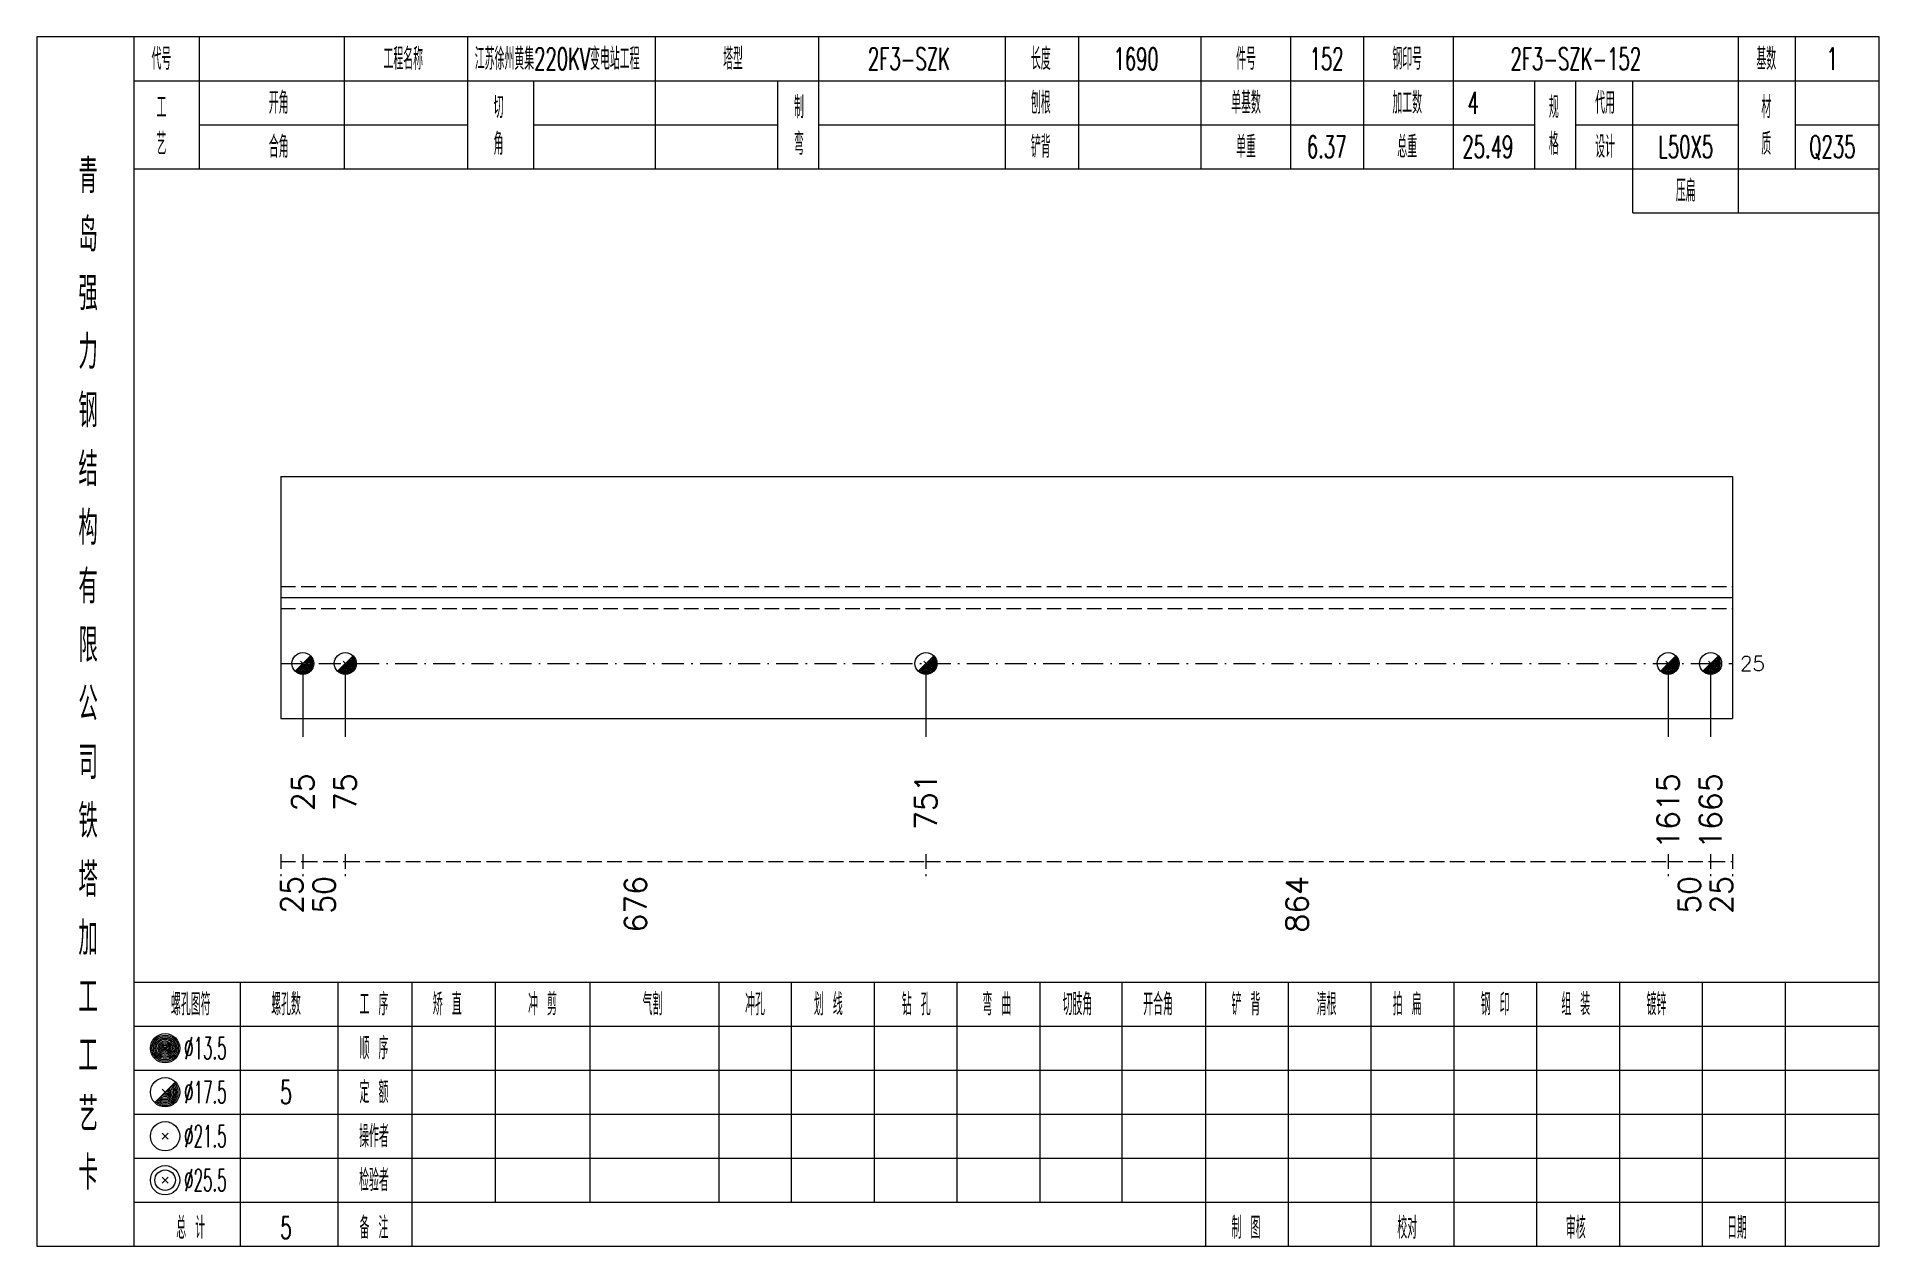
# Model space of a CAD drawing. Extents: x 0 to 4623, y -1159 to 4890.
# Drawn here: x 3425.4 to 3676.8, y 4275 to 4440 of the extents above; entities that cross this region are included whole.
import ezdxf
from ezdxf.enums import TextEntityAlignment as Align

# ---------------------------------------------------------------- set-up
doc = ezdxf.new("R2010")
doc.units = 0
doc.header["$MEASUREMENT"] = 0
doc.linetypes.add('一点画线', pattern=[5.2, 3, -1, 0.2, -1])
doc.linetypes.add('虚线', pattern=[2.75, 2, -0.75])
doc.layers.get('0').update_dxf_attribs({"linetype": 'CONTINUOUS', "lineweight": 25})
for name, color, linetype, lineweight in [('1', 7, 'CONTINUOUS', 25), ('4', 7, 'CONTINUOUS', 25), ('5', 7, 'CONTINUOUS', 25)]:
    doc.layers.add(name, color=color, linetype=linetype, lineweight=lineweight)
doc.styles.get("Standard").update_dxf_attribs({"font": 'simplex.shx', "width": 0.7, "height": 3, "bigfont": 'gbhzfs.shx'})

msp = doc.modelspace()

# ---------------------------------------------------------------- texts
at = {"color": 7, "linetype": 'Continuous', "lineweight": 13}
msp.add_text('25', height=2, dxfattribs=at).set_placement((3657.8, 4354.5), align=Align.MIDDLE_LEFT)
at = {"color": 8, "linetype": 'Continuous', "lineweight": 9}
for s, p in [('25', (3460.2, 4325.5)), ('50', (3464.596, 4325.5)), ('676', (3507.111, 4325.5)), ('864', (3597.37, 4325.5)), ('50', (3650.904, 4325.5)), ('25', (3655.3, 4325.5))]:
    msp.add_text(s, height=3, rotation=90, dxfattribs=at).set_placement(p, align=Align.MIDDLE_RIGHT)
at = {"layer": '1', "color": 7, "linetype": 'Continuous', "lineweight": 13}
for s, p in [('25', (3461.7, 4339.5)), ('75', (3467.491, 4339.5)), ('751', (3546.731, 4339.5)), ('1615', (3648.009, 4339.5)), ('1665', (3653.8, 4339.5))]:
    msp.add_text(s, height=3, rotation=90, dxfattribs=at).set_placement(p, align=Align.MIDDLE_RIGHT)
at = {"layer": '4', "color": 1, "linetype": 'Continuous', "lineweight": 13}
for s, height, width, p in [('代号', 3, 0.6, (3442.4, 4437)), ('工程名称', 3, 0.6, (3475.4, 4437)), ('江苏徐州黄集220KV变电站工程', 3, 0.6, (3496.4, 4437)), ('塔型', 3, 0.6, (3520.4, 4437)), ('2F3-SZK', 3, 0.6, (3544.4, 4437)), ('长度', 3, 0.6, (3562.4, 4437)), ('1690', 3, 0.6, (3575.4, 4437)), ('件号', 3, 0.6, (3590.4, 4437)), ('152', 3, 0.6, (3601.4, 4437)), ('钢印号', 3, 0.6, (3612.4, 4437)), ('2F3-SZK-152', 3, 0.6, (3635.4, 4437)), ('基数', 3, 0.6, (3661.4, 4437)), ('1', 3, 0.6, (3670.4, 4437)), ('开角', 3, 0.6, (3458.4, 4431)), ('制', 3, 0.6, (3529.4, 4430.4)), ('刨根', 3, 0.6, (3562.4, 4431)), ('单基数', 3, 0.6, (3590.4, 4431)), ('加工数', 3, 0.6, (3612.4, 4431)), ('4', 3, 0.6, (3621.4, 4431)), ('代用', 3, 0.6, (3639.4, 4431)), ('材', 3, 0.6, (3661.4, 4430.4)), ('工', 3, 0.6, (3442.4, 4430.4)), ('切', 3, 0.6, (3488.4, 4430.4)), ('规', 3, 0.6, (3632.4, 4430.4)), ('艺', 3, 0.6, (3442.4, 4425.4)), ('角', 3, 0.6, (3488.4, 4425.4)), ('弯', 3, 0.6, (3529.4, 4425.4)), ('格', 3, 0.6, (3632.4, 4425.4)), ('质', 3, 0.6, (3661.4, 4425.4)), ('合角', 3, 0.6, (3458.4, 4425)), ('铲背', 3, 0.6, (3562.4, 4425)), ('单重', 3, 0.6, (3590.4, 4425)), ('6.37', 3, 0.6, (3601.4, 4425)), ('总重', 3, 0.6, (3612.4, 4425)), ('25.49', 3, 0.6, (3623.4, 4425)), ('设计', 3, 0.6, (3639.4, 4425)), ('L50X5', 3, 0.6, (3650.4, 4425)), ('Q235', 3, 0.6, (3670.4, 4425)), ('青', 4.6, 0.8, (3432.4, 4421)), ('压扁', 3, 0.6, (3650.4, 4419)), ('岛', 4.6, 0.8, (3432.4, 4413)), ('强', 4.6, 0.8, (3432.4, 4405)), ('力', 4.6, 0.8, (3432.4, 4397)), ('钢', 4.6, 0.8, (3432.4, 4389)), ('结', 4.6, 0.8, (3432.4, 4381)), ('构', 4.6, 0.8, (3432.4, 4373)), ('有', 4.6, 0.8, (3432.4, 4365)), ('限', 4.6, 0.8, (3432.4, 4357)), ('公', 4.6, 0.8, (3432.4, 4349)), ('司', 4.6, 0.8, (3432.4, 4341)), ('铁', 4.6, 0.8, (3432.4, 4333)), ('塔', 4.6, 0.8, (3432.4, 4325)), ('加', 4.6, 0.8, (3432.4, 4317)), ('工', 4.6, 0.8, (3432.4, 4309)), ('螺孔图符', 3, 0.6, (3446.4, 4308)), ('螺孔数', 3, 0.6, (3459.4, 4308)), ('工 序', 3, 0.6, (3471.4, 4308)), ('矫 直', 3, 0.6, (3481.4, 4308)), ('冲 剪', 3, 0.6, (3494.4, 4308)), ('气割', 3, 0.6, (3509.4, 4308)), ('冲孔', 3, 0.6, (3523.4, 4308)), ('划 线', 3, 0.6, (3533.4, 4308)), ('钻 孔', 3, 0.6, (3545.4, 4308)), ('弯 曲', 3, 0.6, (3556.4, 4308)), ('切肢角', 3, 0.6, (3567.4, 4308)), ('开合角', 3, 0.6, (3578.4, 4308)), ('铲 背', 3, 0.6, (3590.4, 4308)), ('清根', 3, 0.6, (3601.4, 4308)), ('拍 扁', 3, 0.6, (3612.4, 4308)), ('钢 印', 3, 0.6, (3624.4, 4308)), ('组 装', 3, 0.6, (3635.4, 4308)), ('镀锌', 3, 0.6, (3646.4, 4308)), ('工', 4.6, 0.8, (3432.4, 4301)), ('%%C13.5', 3, 0.5, (3448.4, 4302)), ('顺 序', 3, 0.6, (3471.4, 4302)), ('%%C17.5', 3, 0.5, (3448.4, 4296)), ('5', 3.2, 0.6, (3459.4, 4296)), ('定 额', 3, 0.6, (3471.4, 4296)), ('艺', 4.6, 0.8, (3432.4, 4293)), ('%%C21.5', 3, 0.5, (3448.4, 4290)), ('操作者', 3, 0.6, (3471.4, 4290)), ('卡', 4.6, 0.8, (3432.4, 4285)), ('%%C25.5', 3, 0.5, (3448.4, 4284)), ('检验者', 3, 0.6, (3471.4, 4284)), ('总 计', 3, 0.6, (3446.4, 4277.5)), ('5', 3, 0.6, (3459.4, 4277.5)), ('备 注', 3, 0.6, (3471.4, 4277.5)), ('制 图', 3, 0.6, (3590.4, 4277.5)), ('校对', 3, 0.6, (3612.4, 4277.5)), ('审核', 3, 0.6, (3635.4, 4277.5)), ('日期', 3, 0.6, (3657.4, 4277.5))]:
    msp.add_text(s, height=height, dxfattribs=dict(at, width=width)).set_placement(p, align=Align.MIDDLE_CENTER)

# ---------------------------------------------------------------- blocks, each defined once
blk = doc.blocks.new('孔17.5')
at = {"layer": '5', "color": 7, "linetype": 'Continuous', "lineweight": 13}
for p, q in [((-0.707, -0.707), (0.707, 0.707)), ((-0.2, 0.2), (0.2, -0.2))]:
    blk.add_line(p, q, dxfattribs=at)
blk.add_circle((0, 0), 1, dxfattribs=at)
for radius in [0.9, 0.8, 0.7, 0.6, 0.5, 0.4, 0.3, 0.2, 0.1]:
    blk.add_arc((0, 0), radius, 225, 45, dxfattribs=at)

# ---------------------------------------------------------------- linework, layer by layer
at = {"color": 7, "linetype": 'Continuous', "lineweight": 18}
for p, q in [((3458.7, 4380), (3458.7, 4347)), ((3458.7, 4380), (3656.8, 4380)), ((3656.8, 4380), (3656.8, 4347)), ((3458.7, 4363.5), (3656.8, 4363.5))]:
    msp.add_line(p, q, dxfattribs=at)
at = {"color": 1, "linetype": '虚线', "lineweight": 18}
for p, q in [((3458.7, 4365), (3656.8, 4365)), ((3458.7, 4362), (3656.8, 4362))]:
    msp.add_line(p, q, dxfattribs=at)
at = {"color": 3, "linetype": '一点画线', "lineweight": 13}
msp.add_line((3458.7, 4354.5), (3656.8, 4354.5), dxfattribs=at)
at = {"color": 7, "linetype": 'Continuous', "lineweight": 13}
for p, q in [((3461.7, 4354.5), (3461.7, 4344.5)), ((3467.491, 4354.5), (3467.491, 4344.5)), ((3546.731, 4354.5), (3546.731, 4344.5)), ((3648.009, 4354.5), (3648.009, 4344.5)), ((3653.8, 4354.5), (3653.8, 4344.5))]:
    msp.add_line(p, q, dxfattribs=at)
at = {"color": 8, "linetype": '虚线', "lineweight": 9}
for p, q in [((3458.7, 4328.5), (3458.7, 4325.5)), ((3458.7, 4327.5), (3461.7, 4327.5)), ((3461.7, 4328.5), (3461.7, 4325.5)), ((3461.7, 4328.5), (3461.7, 4325.5)), ((3461.7, 4327.5), (3467.491, 4327.5)), ((3467.491, 4328.5), (3467.491, 4325.5)), ((3467.491, 4328.5), (3467.491, 4325.5)), ((3467.491, 4327.5), (3546.731, 4327.5)), ((3546.731, 4328.5), (3546.731, 4325.5)), ((3546.731, 4328.5), (3546.731, 4325.5)), ((3546.731, 4327.5), (3648.009, 4327.5)), ((3648.009, 4328.5), (3648.009, 4325.5)), ((3648.009, 4328.5), (3648.009, 4325.5)), ((3648.009, 4327.5), (3653.8, 4327.5)), ((3653.8, 4328.5), (3653.8, 4325.5)), ((3653.8, 4328.5), (3653.8, 4325.5)), ((3653.8, 4327.5), (3656.8, 4327.5)), ((3656.8, 4328.5), (3656.8, 4325.5))]:
    msp.add_line(p, q, dxfattribs=at)
at = {"layer": '1', "color": 7, "linetype": 'Continuous', "lineweight": 18}
msp.add_line((3458.7, 4347), (3656.8, 4347), dxfattribs=at)
at = {"layer": '4', "color": 1, "linetype": 'Continuous', "lineweight": 18}
for p, q in [((3438.7, 4275), (3438.7, 4440)), ((3447.6, 4422), (3447.6, 4440)), ((3467.4, 4422), (3467.4, 4440)), ((3484.2, 4422), (3484.2, 4440)), ((3509.8, 4422), (3509.8, 4440)), ((3532.1, 4422), (3532.1, 4440)), ((3557.6, 4422), (3557.6, 4440)), ((3567.6, 4422), (3567.6, 4440)), ((3584.3, 4422), (3584.3, 4440)), ((3596.5, 4422), (3596.5, 4440)), ((3606.5, 4422), (3606.5, 4440)), ((3618.7, 4422), (3618.7, 4440)), ((3657.6, 4416), (3657.6, 4440)), ((3665.4, 4422), (3665.4, 4440)), ((3438.7, 4434), (3676.8, 4434)), ((3493.2, 4422), (3493.2, 4434)), ((3526.5, 4422), (3526.5, 4434)), ((3629.8, 4422), (3629.8, 4434)), ((3635.4, 4422), (3635.4, 4434)), ((3643.2, 4416), (3643.2, 4434)), ((3447.6, 4428), (3484.2, 4428)), ((3493.2, 4428), (3526.5, 4428)), ((3532.1, 4428), (3629.8, 4428)), ((3635.4, 4428), (3657.6, 4428)), ((3665.4, 4428), (3676.8, 4428)), ((3438.7, 4422), (3676.8, 4422)), ((3643.2, 4416), (3676.8, 4416)), ((3438.7, 4311), (3676.8, 4311)), ((3453.2, 4275), (3453.2, 4311)), ((3466.5, 4275), (3466.5, 4311)), ((3476.6, 4275), (3476.6, 4311)), ((3488, 4281), (3488, 4311)), ((3500.9, 4281), (3500.9, 4311)), ((3518.5, 4281), (3518.5, 4311)), ((3528.4, 4281), (3528.4, 4311)), ((3539.7, 4281), (3539.7, 4311)), ((3551, 4281), (3551, 4311)), ((3562.3, 4281), (3562.3, 4311)), ((3573.5, 4281), (3573.5, 4311)), ((3584.9, 4281), (3584.9, 4311)), ((3596.2, 4281), (3596.2, 4311)), ((3607.5, 4281), (3607.5, 4311)), ((3618.8, 4281), (3618.8, 4311)), ((3630.1, 4281), (3630.1, 4311)), ((3641.4, 4281), (3641.4, 4311)), ((3652.7, 4281), (3652.7, 4311)), ((3664, 4281), (3664, 4311)), ((3438.7, 4305), (3676.8, 4305)), ((3438.7, 4299), (3676.8, 4299)), ((3438.7, 4293), (3676.8, 4293)), ((3438.7, 4287), (3676.8, 4287)), ((3438.7, 4281), (3676.8, 4281)), ((3584.9, 4275), (3584.9, 4281)), ((3596.2, 4275), (3596.2, 4281)), ((3607.5, 4275), (3607.5, 4281)), ((3618.8, 4275), (3618.8, 4281)), ((3630.1, 4275), (3630.1, 4281)), ((3641.4, 4275), (3641.4, 4281)), ((3652.7, 4275), (3652.7, 4281)), ((3664, 4275), (3664, 4281))]:
    msp.add_line(p, q, dxfattribs=at)
at = {"layer": '4', "color": 7, "linetype": 'Continuous', "lineweight": 13}
for p, q in [((3442.7, 4301.8), (3443.1, 4302.2)), ((3443.1, 4301.8), (3442.7, 4302.2)), ((3441.486, 4294.586), (3444.314, 4297.414)), ((3442.5, 4296.4), (3443.3, 4295.6)), ((3442.5, 4289.6), (3443.3, 4290.4)), ((3442.5, 4290.4), (3443.3, 4289.6)), ((3442.5, 4283.6), (3443.3, 4284.4)), ((3442.5, 4284.4), (3443.3, 4283.6))]:
    msp.add_line(p, q, dxfattribs=at)
at = {"layer": '4', "color": 1, "linetype": 'Continuous', "lineweight": 18}
msp.add_lwpolyline([(3425.4, 4440), (3425.4, 4275), (3676.8, 4275), (3676.8, 4440)], close=True, dxfattribs=at)
at = {"layer": '4', "color": 7, "linetype": 'Continuous', "lineweight": 13}
for centre, radius in [((3442.9, 4302), 2), ((3442.9, 4302), 1.8), ((3442.9, 4302), 1.6), ((3442.9, 4302), 1.4), ((3442.9, 4302), 1.2), ((3442.9, 4302), 1), ((3442.9, 4302), 0.8), ((3442.9, 4302), 0.6), ((3442.9, 4302), 0.4), ((3442.9, 4302), 0.2), ((3442.9, 4296), 2), ((3442.9, 4290), 2), ((3442.9, 4284), 2), ((3442.9, 4284), 1.4)]:
    msp.add_circle(centre, radius, dxfattribs=at)
for radius in [1.8, 1.6, 1.4, 1.2, 1, 0.8, 0.6, 0.4, 0.2]:
    msp.add_arc((3442.9, 4296), radius, 225, 45, dxfattribs=at)

# ---------------------------------------------------------------- block references
at = {"layer": '1', "color": 7, "linetype": 'Continuous', "lineweight": 13, "xscale": 1.5, "yscale": 1.5, "zscale": 1.5}
for p in [(3461.7, 4354.5), (3467.491, 4354.5), (3546.731, 4354.5), (3648.009, 4354.5), (3653.8, 4354.5)]:
    msp.add_blockref('孔17.5', p, dxfattribs=at)

msp.set_redraw_order([(e.dxf.handle, doc.entitydb.next_handle()) for e in msp.query("TEXT MTEXT ATTDEF DIMENSION ARC_DIMENSION")])  # texts and dimensions are drawn at this point

doc.saveas('drawing.dxf')
